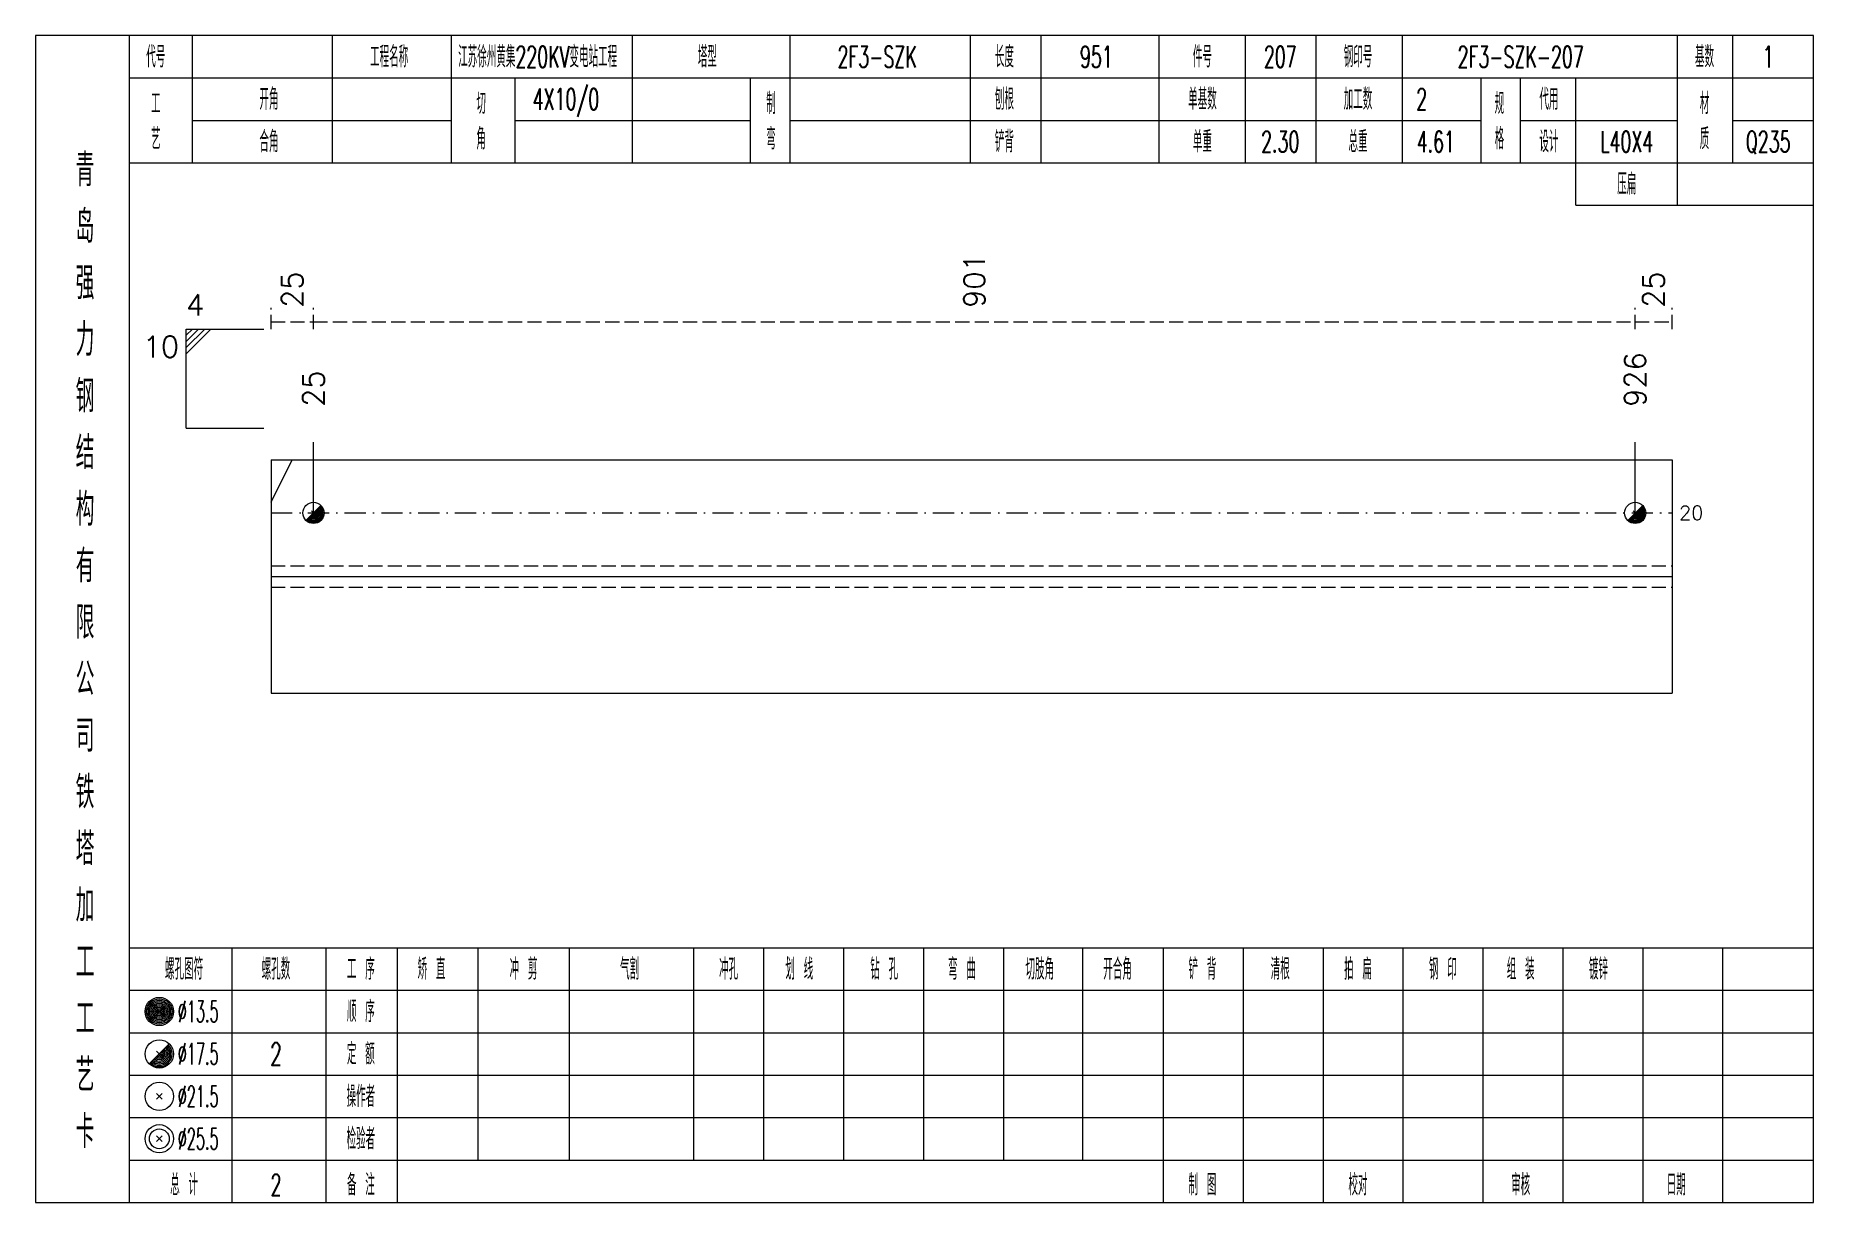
# Model space of a CAD drawing. Extents: x 0 to 4623, y -1159 to 4890.
# Drawn here: x 622.8 to 874.2, y 3600 to 3765 of the extents above; entities that cross this region are included whole.
import ezdxf
from ezdxf.enums import TextEntityAlignment as Align

# ---------------------------------------------------------------- set-up
doc = ezdxf.new("R2010")
doc.units = 0
doc.header["$MEASUREMENT"] = 0
doc.linetypes.add('一点画线', pattern=[5.2, 3, -1, 0.2, -1])
doc.linetypes.add('虚线', pattern=[2.75, 2, -0.75])
doc.layers.get('0').update_dxf_attribs({"linetype": 'CONTINUOUS', "lineweight": 25})
for name, color, linetype, lineweight in [('1', 7, 'CONTINUOUS', 25), ('4', 7, 'CONTINUOUS', 25), ('5', 7, 'CONTINUOUS', 25)]:
    doc.layers.add(name, color=color, linetype=linetype, lineweight=lineweight)
doc.styles.get("Standard").update_dxf_attribs({"font": 'simplex.shx', "width": 0.7, "height": 3, "bigfont": 'gbhzfs.shx'})

msp = doc.modelspace()

# ---------------------------------------------------------------- texts
at = {"color": 8, "linetype": 'Continuous', "lineweight": 9}
for s, p in [('25', (659.1, 3726.5)), ('901', (755.546, 3726.5)), ('25', (851.596, 3726.5))]:
    msp.add_text(s, height=3, rotation=90, dxfattribs=at).set_placement(p, align=Align.MIDDLE_LEFT)
at = {"color": 7, "linetype": 'Continuous', "lineweight": 13}
msp.add_text('4', height=3, dxfattribs=at).set_placement((644.1, 3724.5), align=Align.BOTTOM_LEFT)
msp.add_text('10', height=3, dxfattribs=at).set_placement((643.1, 3722.5), align=Align.TOP_RIGHT)
for s, p in [('926', (848.992, 3712.5)), ('25', (662.1, 3712.5))]:
    msp.add_text(s, height=3, rotation=90, dxfattribs=at).set_placement(p, align=Align.MIDDLE_LEFT)
msp.add_text('20', height=2, dxfattribs=at).set_placement((855.2, 3697.5), align=Align.MIDDLE_LEFT)
at = {"layer": '4', "color": 1, "linetype": 'Continuous', "lineweight": 13}
for s, height, width, p in [('代号', 3, 0.6, (639.8, 3762)), ('工程名称', 3, 0.6, (672.8, 3762)), ('江苏徐州黄集220KV变电站工程', 3, 0.6, (693.8, 3762)), ('塔型', 3, 0.6, (717.8, 3762)), ('2F3-SZK', 3, 0.6, (741.8, 3762)), ('长度', 3, 0.6, (759.8, 3762)), ('951', 3, 0.6, (772.8, 3762)), ('件号', 3, 0.6, (787.8, 3762)), ('207', 3, 0.6, (798.8, 3762)), ('钢印号', 3, 0.6, (809.8, 3762)), ('2F3-SZK-207', 3, 0.6, (832.8, 3762)), ('基数', 3, 0.6, (858.8, 3762)), ('1', 3, 0.6, (867.8, 3762)), ('工', 3, 0.6, (639.8, 3755.4)), ('开角', 3, 0.6, (655.8, 3756)), ('切', 3, 0.6, (685.8, 3755.4)), ('4X10/0', 3, 0.6, (697.8, 3756)), ('制', 3, 0.6, (726.8, 3755.4)), ('刨根', 3, 0.6, (759.8, 3756)), ('单基数', 3, 0.6, (787.8, 3756)), ('加工数', 3, 0.6, (809.8, 3756)), ('2', 3, 0.6, (818.8, 3756)), ('规', 3, 0.6, (829.8, 3755.4)), ('代用', 3, 0.6, (836.8, 3756)), ('材', 3, 0.6, (858.8, 3755.4)), ('艺', 3, 0.6, (639.8, 3750.4)), ('合角', 3, 0.6, (655.8, 3750)), ('角', 3, 0.6, (685.8, 3750.4)), ('弯', 3, 0.6, (726.8, 3750.4)), ('铲背', 3, 0.6, (759.8, 3750)), ('单重', 3, 0.6, (787.8, 3750)), ('2.30', 3, 0.6, (798.8, 3750)), ('总重', 3, 0.6, (809.8, 3750)), ('4.61', 3, 0.6, (820.8, 3750)), ('格', 3, 0.6, (829.8, 3750.4)), ('设计', 3, 0.6, (836.8, 3750)), ('L40X4', 3, 0.6, (847.8, 3750)), ('质', 3, 0.6, (858.8, 3750.4)), ('Q235', 3, 0.6, (867.8, 3750)), ('青', 4.6, 0.8, (629.8, 3746)), ('压扁', 3, 0.6, (847.8, 3744)), ('岛', 4.6, 0.8, (629.8, 3738)), ('强', 4.6, 0.8, (629.8, 3730)), ('力', 4.6, 0.8, (629.8, 3722)), ('钢', 4.6, 0.8, (629.8, 3714)), ('结', 4.6, 0.8, (629.8, 3706)), ('构', 4.6, 0.8, (629.8, 3698)), ('有', 4.6, 0.8, (629.8, 3690)), ('限', 4.6, 0.8, (629.8, 3682)), ('公', 4.6, 0.8, (629.8, 3674)), ('司', 4.6, 0.8, (629.8, 3666)), ('铁', 4.6, 0.8, (629.8, 3658)), ('塔', 4.6, 0.8, (629.8, 3650)), ('加', 4.6, 0.8, (629.8, 3642)), ('工', 4.6, 0.8, (629.8, 3634)), ('螺孔图符', 3, 0.6, (643.8, 3633)), ('螺孔数', 3, 0.6, (656.8, 3633)), ('工 序', 3, 0.6, (668.8, 3633)), ('矫 直', 3, 0.6, (678.8, 3633)), ('冲 剪', 3, 0.6, (691.8, 3633)), ('气割', 3, 0.6, (706.8, 3633)), ('冲孔', 3, 0.6, (720.8, 3633)), ('划 线', 3, 0.6, (730.8, 3633)), ('钻 孔', 3, 0.6, (742.8, 3633)), ('弯 曲', 3, 0.6, (753.8, 3633)), ('切肢角', 3, 0.6, (764.8, 3633)), ('开合角', 3, 0.6, (775.8, 3633)), ('铲 背', 3, 0.6, (787.8, 3633)), ('清根', 3, 0.6, (798.8, 3633)), ('拍 扁', 3, 0.6, (809.8, 3633)), ('钢 印', 3, 0.6, (821.8, 3633)), ('组 装', 3, 0.6, (832.8, 3633)), ('镀锌', 3, 0.6, (843.8, 3633)), ('工', 4.6, 0.8, (629.8, 3626)), ('%%C13.5', 3, 0.5, (645.8, 3627)), ('顺 序', 3, 0.6, (668.8, 3627)), ('定 额', 3, 0.6, (668.8, 3621)), ('艺', 4.6, 0.8, (629.8, 3618)), ('%%C17.5', 3, 0.5, (645.8, 3621)), ('2', 3.2, 0.6, (656.8, 3621)), ('%%C21.5', 3, 0.5, (645.8, 3615)), ('操作者', 3, 0.6, (668.8, 3615)), ('卡', 4.6, 0.8, (629.8, 3610)), ('%%C25.5', 3, 0.5, (645.8, 3609)), ('检验者', 3, 0.6, (668.8, 3609)), ('总 计', 3, 0.6, (643.8, 3602.5)), ('2', 3, 0.6, (656.8, 3602.5)), ('备 注', 3, 0.6, (668.8, 3602.5)), ('制 图', 3, 0.6, (787.8, 3602.5)), ('校对', 3, 0.6, (809.8, 3602.5)), ('审核', 3, 0.6, (832.8, 3602.5)), ('日期', 3, 0.6, (854.8, 3602.5))]:
    msp.add_text(s, height=height, dxfattribs=dict(at, width=width)).set_placement(p, align=Align.MIDDLE_CENTER)

# ---------------------------------------------------------------- blocks, each defined once
blk = doc.blocks.new('孔17.5')
at = {"layer": '5', "color": 7, "linetype": 'Continuous', "lineweight": 13}
for p, q in [((-0.707, -0.707), (0.707, 0.707)), ((-0.2, 0.2), (0.2, -0.2))]:
    blk.add_line(p, q, dxfattribs=at)
blk.add_circle((0, 0), 1, dxfattribs=at)
for radius in [0.9, 0.8, 0.7, 0.6, 0.5, 0.4, 0.3, 0.2, 0.1]:
    blk.add_arc((0, 0), radius, 225, 45, dxfattribs=at)

# ---------------------------------------------------------------- linework, layer by layer
at = {"color": 8, "linetype": '虚线', "lineweight": 9}
for p, q in [((656.1, 3723.5), (656.1, 3726.5)), ((662.1, 3723.5), (662.1, 3726.5)), ((662.1, 3723.5), (662.1, 3726.5)), ((848.992, 3723.5), (848.992, 3726.5)), ((848.992, 3723.5), (848.992, 3726.5)), ((854.2, 3723.5), (854.2, 3726.5)), ((656.1, 3724.5), (662.1, 3724.5)), ((662.1, 3724.5), (848.992, 3724.5)), ((848.992, 3724.5), (854.2, 3724.5))]:
    msp.add_line(p, q, dxfattribs=at)
at = {"color": 7, "linetype": 'Continuous', "lineweight": 13}
for p, q in [((644.1, 3723.5), (655.1, 3723.5)), ((644.1, 3709.5), (644.1, 3723.5)), ((644.975, 3723.5), (644.1, 3722.625)), ((645.85, 3723.5), (644.1, 3721.75)), ((646.725, 3723.5), (644.1, 3720.875)), ((647.6, 3723.5), (644.1, 3720)), ((644.1, 3709.5), (655.1, 3709.5)), ((662.1, 3697.5), (662.1, 3707.5)), ((848.992, 3697.5), (848.992, 3707.5)), ((656.1, 3699), (659.1, 3705))]:
    msp.add_line(p, q, dxfattribs=at)
at = {"color": 7, "linetype": 'Continuous', "lineweight": 18}
for p, q in [((656.1, 3705), (656.1, 3672)), ((656.1, 3705), (854.2, 3705)), ((854.2, 3705), (854.2, 3672)), ((656.1, 3688.5), (854.2, 3688.5))]:
    msp.add_line(p, q, dxfattribs=at)
at = {"color": 3, "linetype": '一点画线', "lineweight": 13}
msp.add_line((656.1, 3697.5), (854.2, 3697.5), dxfattribs=at)
at = {"color": 1, "linetype": '虚线', "lineweight": 18}
for p, q in [((656.1, 3690), (854.2, 3690)), ((656.1, 3687), (854.2, 3687))]:
    msp.add_line(p, q, dxfattribs=at)
at = {"layer": '1', "color": 7, "linetype": 'Continuous', "lineweight": 18}
msp.add_line((656.1, 3672), (854.2, 3672), dxfattribs=at)
at = {"layer": '4', "color": 1, "linetype": 'Continuous', "lineweight": 18}
for p, q in [((636.1, 3600), (636.1, 3765)), ((645, 3747), (645, 3765)), ((664.8, 3747), (664.8, 3765)), ((681.6, 3747), (681.6, 3765)), ((707.2, 3747), (707.2, 3765)), ((729.5, 3747), (729.5, 3765)), ((755, 3747), (755, 3765)), ((765, 3747), (765, 3765)), ((781.7, 3747), (781.7, 3765)), ((793.9, 3747), (793.9, 3765)), ((803.9, 3747), (803.9, 3765)), ((816.1, 3747), (816.1, 3765)), ((855, 3741), (855, 3765)), ((862.8, 3747), (862.8, 3765)), ((636.1, 3759), (874.2, 3759)), ((690.6, 3747), (690.6, 3759)), ((723.9, 3747), (723.9, 3759)), ((827.2, 3747), (827.2, 3759)), ((832.8, 3747), (832.8, 3759)), ((840.6, 3741), (840.6, 3759)), ((645, 3753), (681.6, 3753)), ((690.6, 3753), (723.9, 3753)), ((729.5, 3753), (827.2, 3753)), ((832.8, 3753), (855, 3753)), ((862.8, 3753), (874.2, 3753)), ((636.1, 3747), (874.2, 3747)), ((840.6, 3741), (874.2, 3741)), ((636.1, 3636), (874.2, 3636)), ((650.6, 3600), (650.6, 3636)), ((663.9, 3600), (663.9, 3636)), ((674, 3600), (674, 3636)), ((685.4, 3606), (685.4, 3636)), ((698.3, 3606), (698.3, 3636)), ((715.9, 3606), (715.9, 3636)), ((725.8, 3606), (725.8, 3636)), ((737.1, 3606), (737.1, 3636)), ((748.4, 3606), (748.4, 3636)), ((759.7, 3606), (759.7, 3636)), ((770.9, 3606), (770.9, 3636)), ((782.3, 3606), (782.3, 3636)), ((793.6, 3606), (793.6, 3636)), ((804.9, 3606), (804.9, 3636)), ((816.2, 3606), (816.2, 3636)), ((827.5, 3606), (827.5, 3636)), ((838.8, 3606), (838.8, 3636)), ((850.1, 3606), (850.1, 3636)), ((861.4, 3606), (861.4, 3636)), ((636.1, 3630), (874.2, 3630)), ((636.1, 3624), (874.2, 3624)), ((636.1, 3618), (874.2, 3618)), ((636.1, 3612), (874.2, 3612)), ((636.1, 3606), (874.2, 3606)), ((782.3, 3600), (782.3, 3606)), ((793.6, 3600), (793.6, 3606)), ((804.9, 3600), (804.9, 3606)), ((816.2, 3600), (816.2, 3606)), ((827.5, 3600), (827.5, 3606)), ((838.8, 3600), (838.8, 3606)), ((850.1, 3600), (850.1, 3606)), ((861.4, 3600), (861.4, 3606))]:
    msp.add_line(p, q, dxfattribs=at)
at = {"layer": '4', "color": 7, "linetype": 'Continuous', "lineweight": 13}
for p, q in [((640.1, 3626.8), (640.5, 3627.2)), ((640.5, 3626.8), (640.1, 3627.2)), ((638.886, 3619.586), (641.714, 3622.414)), ((639.9, 3621.4), (640.7, 3620.6)), ((639.9, 3614.6), (640.7, 3615.4)), ((639.9, 3615.4), (640.7, 3614.6)), ((639.9, 3608.6), (640.7, 3609.4)), ((639.9, 3609.4), (640.7, 3608.6))]:
    msp.add_line(p, q, dxfattribs=at)
at = {"layer": '4', "color": 1, "linetype": 'Continuous', "lineweight": 18}
msp.add_lwpolyline([(622.8, 3765), (622.8, 3600), (874.2, 3600), (874.2, 3765)], close=True, dxfattribs=at)
at = {"layer": '4', "color": 7, "linetype": 'Continuous', "lineweight": 13}
for centre, radius in [((640.3, 3627), 2), ((640.3, 3627), 1.8), ((640.3, 3627), 1.6), ((640.3, 3627), 1.4), ((640.3, 3627), 1.2), ((640.3, 3627), 1), ((640.3, 3627), 0.8), ((640.3, 3627), 0.6), ((640.3, 3627), 0.4), ((640.3, 3627), 0.2), ((640.3, 3621), 2), ((640.3, 3615), 2), ((640.3, 3609), 2), ((640.3, 3609), 1.4)]:
    msp.add_circle(centre, radius, dxfattribs=at)
for radius in [1.8, 1.6, 1.4, 1.2, 1, 0.8, 0.6, 0.4, 0.2]:
    msp.add_arc((640.3, 3621), radius, 225, 45, dxfattribs=at)

# ---------------------------------------------------------------- block references
at = {"color": 7, "linetype": 'Continuous', "lineweight": 13, "xscale": 1.5, "yscale": 1.5, "zscale": 1.5}
for p in [(662.1, 3697.5), (848.992, 3697.5)]:
    msp.add_blockref('孔17.5', p, dxfattribs=at)

msp.set_redraw_order([(e.dxf.handle, doc.entitydb.next_handle()) for e in msp.query("TEXT MTEXT ATTDEF DIMENSION ARC_DIMENSION")])  # texts and dimensions are drawn at this point

doc.saveas('drawing.dxf')
